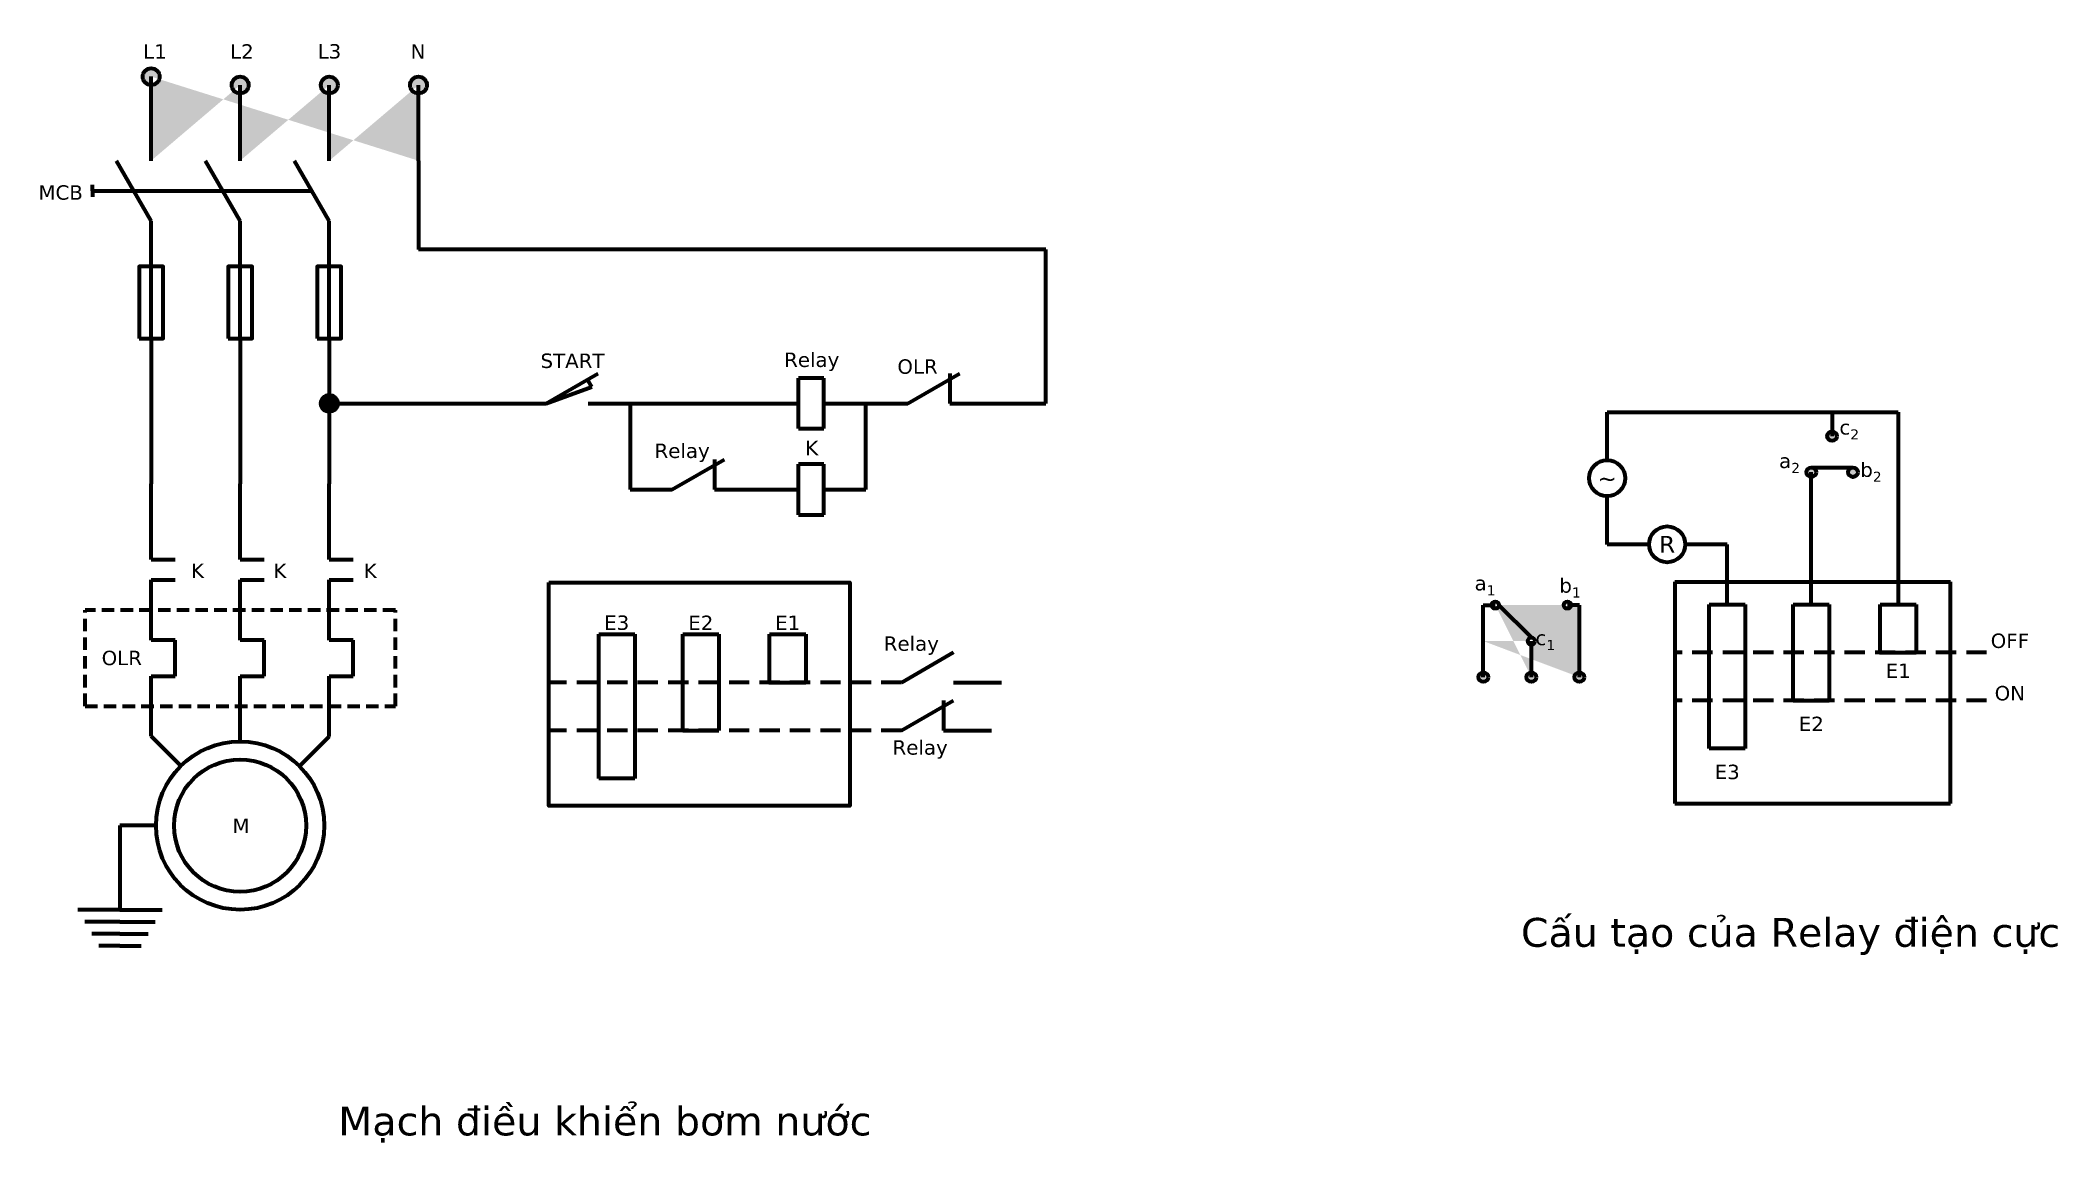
# Model space of a CAD drawing. Header units: inches. Extents: x -249378 to 8604139, y -7721310 to 888715.
# Drawn here: x 5124131 to 5963886, y -2919860 to -2461214 of the extents above; entities that cross this region are included whole.
import ezdxf

# ---------------------------------------------------------------- set-up
doc = ezdxf.new("R2010")
doc.units = ezdxf.units.IN
doc.header["$LTSCALE"] = 130
doc.header["$MEASUREMENT"] = 0
doc.linetypes.add('DASHED', pattern=[0.75, 0.5, -0.25])
doc.styles.add('khong-ren', font='verdana_0.ttf', dxfattribs={"height": 400})

msp = doc.modelspace()

# ---------------------------------------------------------------- texts
at = {"lineweight": 70, "ltscale": 30, "attachment_point": 5, "style": 'khong-ren'}
for s, insert, char_height, width in [('L1', (5171852, -2465839), 6000, 8762.26), ('L2', (5208024, -2465839), 6000, 8762.26), ('L3', (5244465, -2465839), 6000, 8762.26), ('N', (5281334, -2465839), 6000, 8762.26), ('MCB', (5132571, -2524569), 6000, 17336.59), ('START', (5345655, -2594580), 6000, 17336.59), ('Relay', (5445228, -2594972), 6000, 17336.59), ('OLR', (5489281, -2596991), 6000, 17336.59), ('K', (5445228, -2630820), 6000, 17336.59), ('\\A1;c{\\H0.7x;\\S^ 2;}', (5877125, -2623254), 6000, 8275.54), ('Relay', (5391281, -2632838), 6000, 17336.59), ('\\A1;a{\\H0.7x;\\S^ 2;}', (5852271, -2637211), 6000, 8275.54), ('\\A1;b{\\H0.7x;\\S^ 2;}', (5886170, -2640872), 6000, 8275.54), ('K', (5189548, -2681891), 6000, 8697.2), ('K', (5223854, -2681891), 6000, 8697.2), ('K', (5261467, -2681891), 6000, 8697.2), ('\\A1;a{\\H0.7x;\\S^ 1;}', (5725521, -2688109), 6000, 8275.54), ('\\A1;b{\\H0.7x;\\S^ 1;}', (5760895, -2689036), 6000, 8275.54), ('E3', (5364054, -2703567), 6000, 17336.59), ('E2', (5399054, -2703567), 6000, 17336.59), ('E1', (5435223, -2703567), 6000, 17336.59), ('Relay', (5486696, -2713068), 6000, 17336.59), ('\\A1;c{\\H0.7x;\\S^ 1;}', (5750619, -2710891), 6000, 8275.54), ('OFF', (5943981, -2711087), 6000, 17336.59), ('OLR', (5158045, -2718244), 6000, 17336.59), ('E1', (5897502, -2723526), 6000, 17336.59), ('ON', (5943981, -2732903), 6000, 17336.59), ('E2', (5861334, -2745631), 6000, 17336.59), ('Relay', (5490371, -2756286), 6000, 17336.59), ('E3', (5826334, -2765664), 6000, 17336.59), ('M', (5207626, -2788026), 6000, 17336.59), ('Cấu tạo của Relay điện cực', (5852687, -2834071), 12000, 240403.16), ('Mạch điều khiển bơm nước', (5359097, -2912353), 12000, 240403.16)]:
    msp.add_mtext(s, dxfattribs=dict(at, insert=insert, char_height=char_height, width=width))
at = {"lineweight": 70, "ltscale": 130, "char_height": 7000, "width": 11619.92, "attachment_point": 5, "style": 'khong-ren'}
for s, insert in [('~', (5776334, -2643413)), ('R', (5801334, -2670913))]:
    msp.add_mtext(s, dxfattribs=dict(at, insert=insert))

# ---------------------------------------------------------------- hatches: boundary and pattern name
at = {"lineweight": 70, "ltscale": 130}
h = msp.add_hatch(color=256, dxfattribs=at)
edge = h.paths.add_edge_path()
edge.add_arc((5281535, -2479810), 3500, 0, 360)
edge = h.paths.add_edge_path()
edge.add_arc((5244411, -2479810), 3500, 0, 360)
edge = h.paths.add_edge_path()
edge.add_arc((5207288, -2479810), 3500, 0, 360)
edge = h.paths.add_edge_path()
edge.add_arc((5170249, -2476310), 3500, 0, 360)
edge = h.paths.add_edge_path()
edge.add_line((5170249, -2479810), (5170249, -2476310))
edge.add_line((5281535, -2511294), (5281535, -2486294))
edge.add_line((5281535, -2504810), (5281535, -2479810))
edge.add_line((5244411, -2511294), (5244411, -2486294))
edge.add_line((5244411, -2504810), (5244411, -2479810))
edge.add_line((5207288, -2511294), (5207288, -2486294))
edge.add_line((5207288, -2504810), (5207288, -2479810))
edge.add_line((5170249, -2511294), (5170249, -2486294))
edge.add_line((5170249, -2504810), (5170249, -2479810))
h.paths.add_polyline_path([(5277545, -2461339), (5285123, -2461339), (5285123, -2470339), (5277545, -2470339)], flags=9)
h.paths.add_polyline_path([(5238758, -2461214), (5250172, -2461214), (5250172, -2470464), (5238758, -2470464)], flags=9)
h.paths.add_polyline_path([(5202275, -2461277), (5213773, -2461277), (5213773, -2470401), (5202275, -2470401)], flags=9)
h.paths.add_polyline_path([(5166274, -2461329), (5177430, -2461329), (5177430, -2470349), (5166274, -2470349)], flags=9)
h = msp.add_hatch(color=256, dxfattribs=at)
edge = h.paths.add_edge_path()
edge.add_arc((5244411, -2612269), 3500, 0, 360)
h = msp.add_hatch(color=256, dxfattribs=at)
edge = h.paths.add_edge_path()
edge.add_arc((5869994, -2625913), 2000, 0, 360)
edge = h.paths.add_edge_path()
edge.add_arc((5878655, -2640913), 2000, 0, 360)
edge = h.paths.add_edge_path()
edge.add_arc((5861334, -2640913), 2000, 0, 360)
edge = h.paths.add_edge_path()
edge.add_line((5861334, -2695913), (5861334, -2640913))
h = msp.add_hatch(color=256, dxfattribs=at)
edge = h.paths.add_edge_path()
edge.add_arc((5759794, -2696169), 1500, 0, 360)
edge = h.paths.add_edge_path()
edge.add_arc((5764794, -2726169), 2000, 0, 360)
edge = h.paths.add_edge_path()
edge.add_arc((5729794, -2696169), 1500, 0, 360)
edge = h.paths.add_edge_path(flags=16)
edge.add_arc((5744794, -2711169), 1500, 0, 360)
edge = h.paths.add_edge_path()
edge.add_arc((5744794, -2726169), 2000, 0, 360)
edge = h.paths.add_edge_path()
edge.add_arc((5724794, -2726169), 2000, 0, 360)
edge = h.paths.add_edge_path()
edge.add_line((5764794, -2696169), (5759794, -2696169))
edge.add_line((5764794, -2711169), (5764794, -2696169))
edge.add_line((5764794, -2726169), (5764794, -2711169))
edge.add_line((5724794, -2696169), (5729794, -2696169))
edge.add_line((5744794, -2726169), (5744794, -2711169))
edge.add_line((5724794, -2711169), (5724794, -2696169))
edge.add_line((5724794, -2726169), (5724794, -2711169))
h.paths.add_polyline_path([(5746481, -2706341), (5754757, -2706341), (5754757, -2715442), (5746481, -2715442)], flags=24)
h.paths.add_polyline_path([(5756497, -2684338), (5765293, -2684338), (5765293, -2693733), (5756497, -2693733)], flags=9)
h.paths.add_polyline_path([(5721052, -2683547), (5729990, -2683547), (5729990, -2692672), (5721052, -2692672)], flags=9)

# ---------------------------------------------------------------- linework, layer by layer
for p, q in [((5170249, -2479810), (5170249, -2476310)), ((5281535, -2511294), (5281535, -2548285)), ((5183032, -2523794), (5237195, -2523794)), ((5542711, -2548285), (5281535, -2548285)), ((5542711, -2612269), (5542711, -2548285)), ((5170249, -2585277), (5170249, -2639261)), ((5207288, -2585277), (5207288, -2639261)), ((5244411, -2585277), (5244411, -2639261)), ((5353700, -2605358), (5351946, -2602319)), ((5334711, -2612269), (5353700, -2605358)), ((5244411, -2612269), (5334711, -2612269)), ((5467711, -2648117), (5467711, -2612269)), ((5502711, -2612269), (5542711, -2612269)), ((5776334, -2635913), (5776334, -2615913)), ((5776334, -2615913), (5861334, -2615913)), ((5861334, -2615913), (5869994, -2615913)), ((5869994, -2615913), (5869994, -2625913)), ((5869994, -2615913), (5897502, -2615913)), ((5897502, -2615913), (5897502, -2695913)), ((5170249, -2639261), (5170249, -2645744)), ((5207288, -2639261), (5207288, -2645744)), ((5244411, -2639261), (5244411, -2645744)), ((5861334, -2638913), (5878655, -2638913)), ((5861334, -2695913), (5861334, -2640913)), ((5776334, -2670913), (5776334, -2650913)), ((5170249, -2677228), (5180249, -2677228)), ((5207288, -2677228), (5217288, -2677228)), ((5244411, -2677228), (5254411, -2677228)), ((5793834, -2670913), (5776334, -2670913)), ((5826334, -2670913), (5808834, -2670913)), ((5826334, -2695913), (5826334, -2670913)), ((5804508, -2686508), (5826334, -2686508)), ((5804508, -2686508), (5804508, -2778745)), ((5826334, -2686508), (5897502, -2686508)), ((5897502, -2686508), (5919329, -2686508)), ((5919329, -2778745), (5919329, -2686508)), ((5724794, -2711169), (5724794, -2696169)), ((5724794, -2696169), (5729794, -2696169)), ((5744794, -2709669), (5731294, -2696169)), ((5764794, -2696169), (5759794, -2696169)), ((5764794, -2711169), (5764794, -2696169)), ((5818834, -2695913), (5833834, -2695913)), ((5818834, -2755913), (5818834, -2695913)), ((5833834, -2695913), (5833834, -2755913)), ((5853834, -2695913), (5868834, -2695913)), ((5853834, -2735913), (5853834, -2695913)), ((5868834, -2695913), (5868834, -2735913)), ((5890002, -2695913), (5905002, -2695913)), ((5890002, -2715913), (5890002, -2695913)), ((5905002, -2695913), (5905002, -2715913)), ((5356554, -2708346), (5371554, -2708346)), ((5356554, -2768346), (5356554, -2708346)), ((5371554, -2708346), (5371554, -2768346)), ((5391554, -2708346), (5406554, -2708346)), ((5391554, -2748346), (5391554, -2708346)), ((5406554, -2708346), (5406554, -2748346)), ((5427723, -2708346), (5442723, -2708346)), ((5427723, -2728346), (5427723, -2708346)), ((5442723, -2708346), (5442723, -2728346)), ((5724794, -2726169), (5724794, -2711169)), ((5744794, -2726169), (5744794, -2711169)), ((5764794, -2726169), (5764794, -2711169)), ((5889702, -2715913), (5905002, -2715913)), ((5427423, -2728346), (5442723, -2728346)), ((5504277, -2728346), (5524277, -2728346)), ((5853834, -2735913), (5868834, -2735913)), ((5391554, -2748346), (5406554, -2748346)), ((5500126, -2748346), (5520126, -2748346)), ((5833834, -2755913), (5818834, -2755913)), ((5371554, -2768346), (5356554, -2768346)), ((5804508, -2778745), (5919329, -2778745)), ((5172288, -2787951), (5157288, -2787951)), ((5157288, -2787951), (5157288, -2822951)), ((5157288, -2822951), (5139788, -2822951)), ((5157288, -2827951), (5142705, -2827951)), ((5157288, -2822951), (5174788, -2822951)), ((5157288, -2827951), (5171872, -2827951)), ((5157288, -2832951), (5145622, -2832951)), ((5157288, -2837951), (5148538, -2837951)), ((5157288, -2832951), (5168955, -2832951)), ((5157288, -2837951), (5166038, -2837951))]:
    msp.add_line(p, q, dxfattribs=at)
at = {"lineweight": 70, "ltscale": 80}
for p, q in [((5170249, -2504810), (5170249, -2479810)), ((5207288, -2504810), (5207288, -2479810)), ((5244411, -2504810), (5244411, -2479810)), ((5281535, -2504810), (5281535, -2479810)), ((5170249, -2511294), (5170249, -2486294)), ((5207288, -2511294), (5207288, -2486294)), ((5244411, -2511294), (5244411, -2486294)), ((5281535, -2511294), (5281535, -2486294)), ((5145815, -2523794), (5183032, -2523794)), ((5170249, -2561294), (5170249, -2536294)), ((5170249, -2567777), (5170249, -2542777)), ((5207288, -2561294), (5207288, -2536294)), ((5207288, -2567777), (5207288, -2542777)), ((5244411, -2561294), (5244411, -2536294)), ((5244411, -2567777), (5244411, -2542777)), ((5170249, -2585277), (5170249, -2567777)), ((5207288, -2585277), (5207288, -2567777)), ((5244411, -2585277), (5244411, -2567777)), ((5170249, -2585277), (5170249, -2574261)), ((5207288, -2585277), (5207288, -2574261)), ((5244411, -2585277), (5244411, -2574261)), ((5334711, -2612269), (5356362, -2599769)), ((5450211, -2601769), (5439711, -2601769)), ((5439711, -2612269), (5439711, -2601769)), ((5450211, -2622769), (5450211, -2601769)), ((5485211, -2612269), (5506862, -2599769)), ((5502711, -2599769), (5502711, -2612269)), ((5352211, -2612269), (5387211, -2612269)), ((5369711, -2612269), (5369711, -2648117)), ((5387211, -2612269), (5404711, -2612269)), ((5404711, -2612269), (5439711, -2612269)), ((5439711, -2622769), (5439711, -2612269)), ((5450211, -2612269), (5467711, -2612269)), ((5467711, -2612269), (5485211, -2612269)), ((5439711, -2622769), (5450211, -2622769)), ((5387211, -2648117), (5408862, -2635617)), ((5404711, -2635617), (5404711, -2648117)), ((5439711, -2648117), (5439711, -2637617)), ((5450211, -2637617), (5439711, -2637617)), ((5450211, -2658617), (5450211, -2637617)), ((5170249, -2670744), (5170249, -2645744)), ((5170249, -2677228), (5170249, -2652228)), ((5207288, -2670744), (5207288, -2645744)), ((5207288, -2677228), (5207288, -2652228)), ((5244411, -2670744), (5244411, -2645744)), ((5244411, -2677228), (5244411, -2652228)), ((5369711, -2648117), (5387211, -2648117)), ((5404711, -2648117), (5439711, -2648117)), ((5439711, -2658617), (5439711, -2648117)), ((5450211, -2648117), (5467711, -2648117)), ((5439711, -2658617), (5450211, -2658617)), ((5170249, -2710744), (5170249, -2685744)), ((5170249, -2685744), (5180249, -2685744)), ((5207288, -2710744), (5207288, -2685744)), ((5207288, -2685744), (5217288, -2685744)), ((5244411, -2710744), (5244411, -2685744)), ((5244411, -2685744), (5254411, -2685744)), ((5180249, -2710744), (5170249, -2710744)), ((5180249, -2725744), (5180249, -2710744)), ((5217288, -2710744), (5207288, -2710744)), ((5217288, -2725744), (5217288, -2710744)), ((5254411, -2710744), (5244411, -2710744)), ((5254411, -2725744), (5254411, -2710744)), ((5482626, -2728346), (5504277, -2715846)), ((5170249, -2750744), (5170249, -2725744)), ((5170249, -2725744), (5180249, -2725744)), ((5207288, -2752951), (5207288, -2725744)), ((5207288, -2725744), (5217288, -2725744)), ((5244411, -2750828), (5244411, -2725744)), ((5244411, -2725744), (5254411, -2725744)), ((5482626, -2748346), (5504277, -2735846)), ((5500126, -2735846), (5500126, -2748346)), ((5182623, -2763119), (5170249, -2750744)), ((5232037, -2763202), (5244411, -2750828))]:
    msp.add_line(p, q, dxfattribs=at)
at = {"lineweight": 70, "ltscale": 30}
for p, q in [((5170249, -2536294), (5155815, -2511294)), ((5207288, -2536294), (5192855, -2511294)), ((5244411, -2536294), (5229978, -2511294))]:
    msp.add_line(p, q, dxfattribs=at)
at = {"lineweight": 70, "ltscale": 70}
for q in [(5145815, -2521294), (5145815, -2526294)]:
    msp.add_line((5145815, -2523794), q, dxfattribs=at)
at = {"linetype": 'DASHED', "lineweight": 70, "ltscale": 80}
for p, q in [((5271911, -2698244), (5142749, -2698244)), ((5142749, -2738244), (5142749, -2698244)), ((5271911, -2738244), (5271911, -2698244)), ((5142749, -2738244), (5271911, -2738244))]:
    msp.add_line(p, q, dxfattribs=at)
at = {"linetype": 'DASHED', "lineweight": 70, "ltscale": 130}
for p, q in [((5934329, -2715913), (5804508, -2715913)), ((5482626, -2728346), (5335764, -2728346)), ((5934329, -2735913), (5804508, -2735913)), ((5482626, -2748346), (5335764, -2748346))]:
    msp.add_line(p, q, dxfattribs=at)
at = {"lineweight": 70, "ltscale": 130}
for points in [[(5165249, -2585277), (5175249, -2585277), (5175249, -2555277), (5165249, -2555277)], [(5202288, -2585277), (5212288, -2585277), (5212288, -2555277), (5202288, -2555277)], [(5239411, -2585277), (5249411, -2585277), (5249411, -2555277), (5239411, -2555277)], [(5335764, -2686840), (5461144, -2686840), (5461144, -2779673), (5335764, -2779673)]]:
    msp.add_lwpolyline(points, close=True, dxfattribs=at)
for centre, radius in [((5170249, -2476310), 3500), ((5207288, -2479810), 3500), ((5244411, -2479810), 3500), ((5281535, -2479810), 3500), ((5244411, -2612269), 3500), ((5869994, -2625913), 2000), ((5776334, -2643413), 7500), ((5861334, -2640913), 2000), ((5878655, -2640913), 2000), ((5801334, -2670913), 7500), ((5729794, -2696169), 1500), ((5759794, -2696169), 1500), ((5744794, -2711169), 1500), ((5724794, -2726169), 2000), ((5744794, -2726169), 2000), ((5764794, -2726169), 2000)]:
    msp.add_circle(centre, radius, dxfattribs=at)
at = {"lineweight": 70, "ltscale": 80}
for radius in [35000, 27500]:
    msp.add_circle((5207288, -2787951), radius, dxfattribs=at)

msp.set_redraw_order([(e.dxf.handle, doc.entitydb.next_handle()) for e in msp.query("TEXT MTEXT ATTDEF DIMENSION ARC_DIMENSION")])  # texts and dimensions are drawn at this point

doc.saveas('drawing.dxf')
